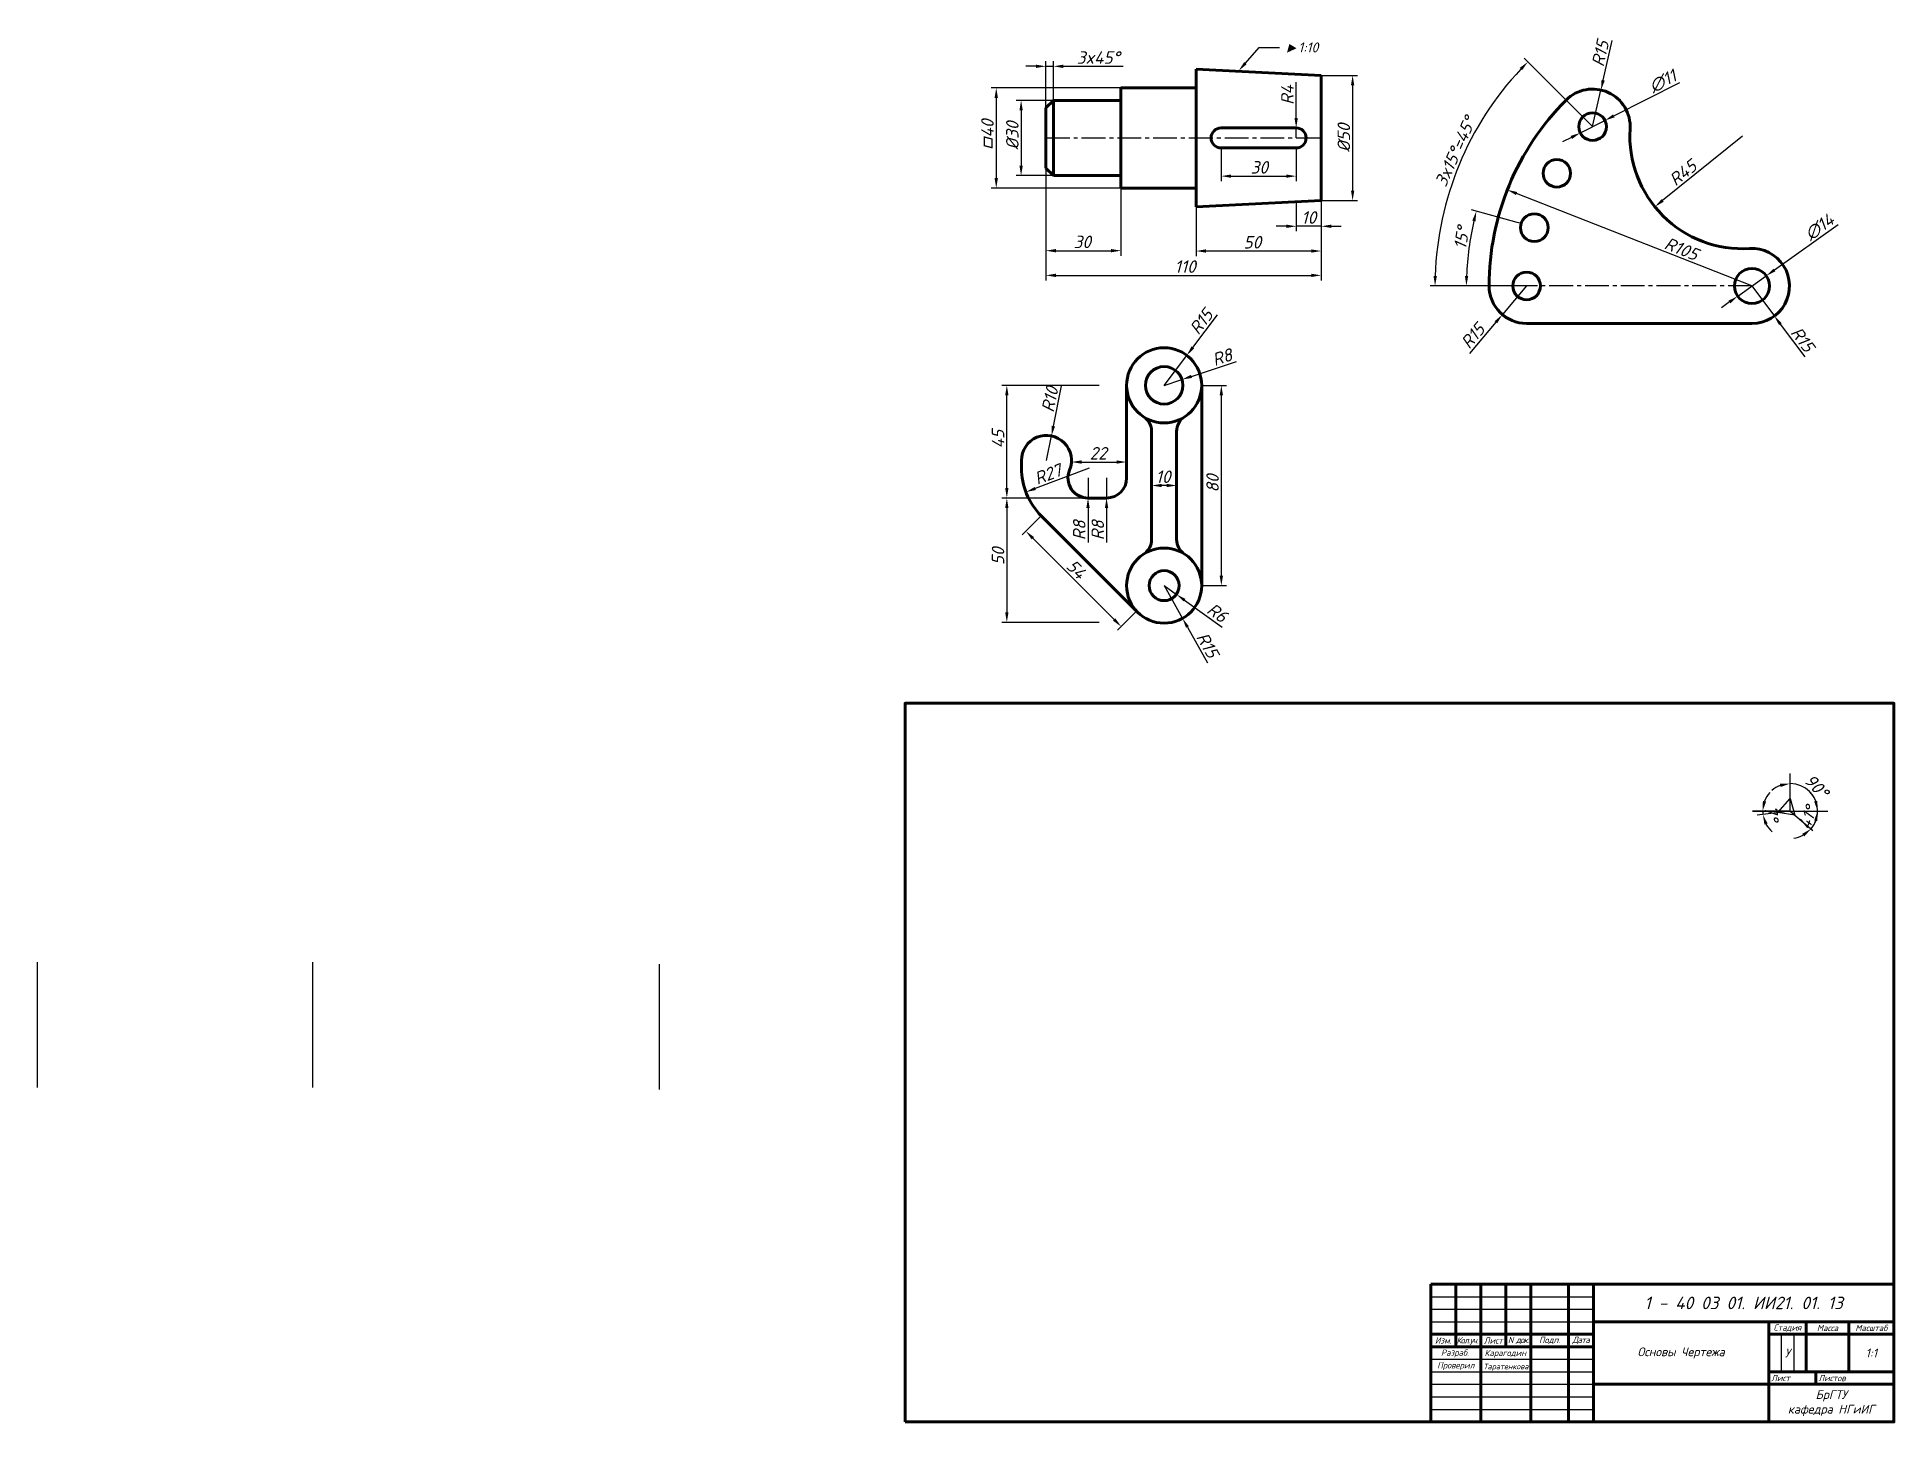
# Model space of a CAD drawing. Header units: millimetres. Extents: x -42950 to -42208, y 32006 to 32559.
import ezdxf
from ezdxf import colors
from ezdxf.entities.mleader import LeaderData, LeaderLine
from ezdxf.math import Vec2, Vec3

# ---------------------------------------------------------------- set-up
doc = ezdxf.new("R2010")
doc.units = ezdxf.units.MM
doc.header["$LTSCALE"] = 0.5
doc.linetypes.add('CENTER2', pattern=[28.575, 19.05, -3.175, 3.175, -3.175])
doc.styles.add('GOST-2.304_Type-B', font='isocpeui.ttf')
doc.styles.add('SPDS', font='isocpeur.ttf', dxfattribs={"oblique": 15})
doc.dimstyles.new('Copy(2) of STANDARD', dxfattribs={"dimscale": 0, "dimtxt": 5, "dimasz": 4, "dimexe": 2, "dimexo": 0, "dimgap": 1, "dimtad": 1, "dimdec": 0, "dimzin": 12, "dimdsep": 46, "dimtxsty": 'SPDS', "dimcen": -3, "dimclrd": 256, "dimclre": 256, "dimadec": 0, "dimazin": 0, "dimtfac": 1, "dimtdec": 0, "dimtmove": 0, "dimatfit": 1, "dimfxl": 1, "dimtolj": 1, "dimtzin": 0, "dimarcsym": 0})

msp = doc.modelspace()

# ---------------------------------------------------------------- texts
at = {"color": 1, "linetype": 'Continuous', "attachment_point": 5, "style": 'GOST-2.304_Type-B'}
for s, insert, char_height, width in [('1 - 40 03 01. ИИ21. 01. 13', (-42268.47, 32053.58), 5, 117), ('Карагодин', (-42363.66, 32033.27), 2.5, 18), ('Основы Чертежа', (-42293.47, 32033.58), 3.5, 67), ('Таратенкова', (-42363.43, 32027.89), 2.2, 20.8323)]:
    msp.add_mtext(s, dxfattribs=dict(at, insert=insert, char_height=char_height, width=width))
at = {"linetype": 'Continuous', "style": 'GOST-2.304_Type-B'}
for s, insert, char_height, width, attachment_point in [('Стадия', (-42250.97, 32043.58), 2.5, 13, 5), ('Масса', (-42234.97, 32043.58), 2.5, 15, 5), ('Масштаб', (-42217.47, 32043.58), 2.5, 16, 5), ('Изм.', (-42388.47, 32038.58), 2.5, 8, 5), ('Разраб.', (-42383.8, 32033.38), 2.5, 18, 5), ('{\\T0.8;Кол.уч.}', (-42378.87, 32038.31), 2.5, 9, 5), ('Лист', (-42368.47, 32038.58), 2.5, 8, 5), ('{\\T0.8;N док.}', (-42358.47, 32038.58), 2.5, 9, 5), ('Подп.', (-42345.97, 32038.58), 2.5, 13, 5), ('{\\T0.9;Дата}', (-42333.47, 32038.58), 2.5, 8, 5), ('У', (-42250.97, 32033.58), 3.5, 3, 5), ('1:1', (-42217.47, 32033.58), 3.5, 16, 5), ('Проверил', (-42383.47, 32028.31), 2.5, 18, 5), ('Лист', (-42257.47, 32023.58), 2.5, 16.8636, 4), ('Листов', (-42238.6, 32023.58), 2.5, 29.1364, 4), ('БрГТУ \\Pкафедра НГиИГ', (-42233.47, 32013.58), 3.5, 48, 5)]:
    msp.add_mtext(s, dxfattribs=dict(at, insert=insert, char_height=char_height, width=width, attachment_point=attachment_point))

# ---------------------------------------------------------------- blocks, each defined once
blk = doc.blocks.new('*D8')
at = {"lineweight": -2, "transparency": 16777216}
for p, q in [((-42437.22, 32543.9), (-42422.68, 32543.9)), ((-42424.68, 32539.9), (-42424.68, 32497.9)), ((-42437.22, 32493.9), (-42422.68, 32493.9))]:
    blk.add_line(p, q, dxfattribs=at)
at = {"lineweight": -3, "transparency": 16777216}
for points in [[(-42425.34, 32539.9), (-42424.01, 32539.9), (-42424.68, 32543.9)], [(-42425.34, 32497.9), (-42424.01, 32497.9), (-42424.68, 32493.9)]]:
    blk.add_solid(points, dxfattribs=at)
at = {"layer": 'Defpoints', "color": 0, "lineweight": -3, "transparency": 16777216}
for p in [(-42437.22, 32543.9), (-42437.22, 32493.9), (-42424.68, 32493.9)]:
    blk.add_point(p, dxfattribs=at)
at = {"color": 0, "lineweight": -3, "transparency": 16777216, "insert": (-42428.18, 32518.93), "char_height": 5, "attachment_point": 5, "rotation": 90, "style": 'SPDS'}
blk.add_mtext('\\A1;%%C50', dxfattribs=at)
blk = doc.blocks.new('*D9')
at = {"lineweight": -2, "transparency": 16777216}
for p, q in [((-42477.22, 32514.9), (-42477.22, 32501.65)), ((-42447.22, 32514.9), (-42447.22, 32501.65)), ((-42473.22, 32503.65), (-42451.22, 32503.65))]:
    blk.add_line(p, q, dxfattribs=at)
at = {"lineweight": -3, "transparency": 16777216}
for points in [[(-42473.22, 32504.31), (-42473.22, 32502.98), (-42477.22, 32503.65)], [(-42451.22, 32504.31), (-42451.22, 32502.98), (-42447.22, 32503.65)]]:
    blk.add_solid(points, dxfattribs=at)
at = {"layer": 'Defpoints', "color": 0, "lineweight": -3, "transparency": 16777216}
for p in [(-42477.22, 32514.9), (-42447.22, 32514.9), (-42447.22, 32503.65)]:
    blk.add_point(p, dxfattribs=at)
at = {"color": 0, "lineweight": -3, "transparency": 16777216, "insert": (-42461.97, 32507.15), "char_height": 5, "attachment_point": 5, "style": 'SPDS'}
blk.add_mtext('\\A1;30', dxfattribs=at)
blk = doc.blocks.new('*D10')
at = {"lineweight": -2, "transparency": 16777216}
for p, q in [((-42547.22, 32518.9), (-42547.22, 32462.02)), ((-42437.22, 32518.9), (-42437.22, 32462.02)), ((-42543.22, 32464.02), (-42441.22, 32464.02))]:
    blk.add_line(p, q, dxfattribs=at)
at = {"lineweight": -3, "transparency": 16777216}
for points in [[(-42543.22, 32464.68), (-42543.22, 32463.35), (-42547.22, 32464.02)], [(-42441.22, 32464.68), (-42441.22, 32463.35), (-42437.22, 32464.02)]]:
    blk.add_solid(points, dxfattribs=at)
at = {"layer": 'Defpoints', "color": 0, "lineweight": -3, "transparency": 16777216}
for p in [(-42547.22, 32518.9), (-42437.22, 32518.9), (-42437.22, 32464.02)]:
    blk.add_point(p, dxfattribs=at)
at = {"color": 0, "lineweight": -3, "transparency": 16777216, "insert": (-42491.57, 32467.52), "char_height": 5, "attachment_point": 5, "style": 'SPDS'}
blk.add_mtext('\\A1;110', dxfattribs=at)
blk = doc.blocks.new('*D11')
at = {"lineweight": -2, "transparency": 16777216}
for p, q in [((-42437.22, 32518.9), (-42437.22, 32481.62)), ((-42447.18, 32493.39), (-42447.18, 32481.62)), ((-42451.18, 32483.62), (-42455.18, 32483.62)), ((-42437.22, 32483.62), (-42447.18, 32483.62)), ((-42433.22, 32483.62), (-42429.22, 32483.62))]:
    blk.add_line(p, q, dxfattribs=at)
at = {"lineweight": -3, "transparency": 16777216}
for points in [[(-42451.18, 32484.29), (-42451.18, 32482.96), (-42447.18, 32483.62)], [(-42433.22, 32484.29), (-42433.22, 32482.96), (-42437.22, 32483.62)]]:
    blk.add_solid(points, dxfattribs=at)
at = {"layer": 'Defpoints', "color": 0, "lineweight": -3, "transparency": 16777216}
for p in [(-42437.22, 32518.9), (-42447.18, 32493.39), (-42447.18, 32483.62)]:
    blk.add_point(p, dxfattribs=at)
at = {"color": 0, "lineweight": -3, "transparency": 16777216, "insert": (-42442.2, 32487.12), "char_height": 5, "attachment_point": 5, "style": 'SPDS'}
blk.add_mtext('\\A1;10', dxfattribs=at)
blk = doc.blocks.new('*D12')
at = {"lineweight": -2, "transparency": 16777216}
for p, q in [((-42487.22, 32498.86), (-42487.22, 32471.74)), ((-42437.22, 32498.86), (-42437.22, 32471.74)), ((-42441.22, 32473.74), (-42483.22, 32473.74))]:
    blk.add_line(p, q, dxfattribs=at)
at = {"lineweight": -3, "transparency": 16777216}
for points in [[(-42483.22, 32474.41), (-42483.22, 32473.08), (-42487.22, 32473.74)], [(-42441.22, 32474.41), (-42441.22, 32473.08), (-42437.22, 32473.74)]]:
    blk.add_solid(points, dxfattribs=at)
at = {"layer": 'Defpoints', "color": 0, "lineweight": -3, "transparency": 16777216}
for p in [(-42487.22, 32498.86), (-42437.22, 32498.86), (-42487.22, 32473.74)]:
    blk.add_point(p, dxfattribs=at)
at = {"color": 0, "lineweight": -3, "transparency": 16777216, "insert": (-42464.75, 32477.24), "char_height": 5, "attachment_point": 5, "style": 'SPDS'}
blk.add_mtext('\\A1;50', dxfattribs=at)
blk = doc.blocks.new('*D13')
at = {"lineweight": -2, "transparency": 16777216}
for p, q in [((-42517.22, 32538.9), (-42569.04, 32538.9)), ((-42567.04, 32534.9), (-42567.04, 32502.86)), ((-42517.22, 32498.86), (-42569.04, 32498.86))]:
    blk.add_line(p, q, dxfattribs=at)
at = {"lineweight": -3, "transparency": 16777216}
for points in [[(-42567.71, 32534.9), (-42566.37, 32534.9), (-42567.04, 32538.9)], [(-42567.71, 32502.86), (-42566.37, 32502.86), (-42567.04, 32498.86)]]:
    blk.add_solid(points, dxfattribs=at)
at = {"layer": 'Defpoints', "color": 0, "lineweight": -3, "transparency": 16777216}
for p in [(-42517.22, 32538.9), (-42567.04, 32498.86), (-42517.22, 32498.86)]:
    blk.add_point(p, dxfattribs=at)
at = {"color": 0, "lineweight": -3, "transparency": 16777216, "insert": (-42570.54, 32520.14), "char_height": 5, "attachment_point": 5, "rotation": 90, "style": 'SPDS'}
blk.add_mtext('\\A1;□40', dxfattribs=at)
blk = doc.blocks.new('*D14')
at = {"lineweight": -2, "transparency": 16777216}
for p, q in [((-42517.22, 32533.9), (-42559.11, 32533.9)), ((-42557.11, 32529.9), (-42557.11, 32507.86)), ((-42517.22, 32503.86), (-42559.11, 32503.86))]:
    blk.add_line(p, q, dxfattribs=at)
at = {"lineweight": -3, "transparency": 16777216}
for points in [[(-42557.77, 32529.9), (-42556.44, 32529.9), (-42557.11, 32533.9)], [(-42557.77, 32507.86), (-42556.44, 32507.86), (-42557.11, 32503.86)]]:
    blk.add_solid(points, dxfattribs=at)
at = {"layer": 'Defpoints', "color": 0, "lineweight": -3, "transparency": 16777216}
for p in [(-42517.22, 32533.9), (-42557.11, 32503.86), (-42517.22, 32503.86)]:
    blk.add_point(p, dxfattribs=at)
at = {"color": 0, "lineweight": -3, "transparency": 16777216, "insert": (-42560.61, 32519.82), "char_height": 5, "attachment_point": 5, "rotation": 90, "style": 'SPDS'}
blk.add_mtext('\\A1;%%C30', dxfattribs=at)
blk = doc.blocks.new('*D15')
at = {"lineweight": -2, "transparency": 16777216}
for p, q in [((-42551.22, 32547.52), (-42555.22, 32547.52)), ((-42547.22, 32530.9), (-42547.22, 32549.52)), ((-42547.22, 32547.52), (-42544.22, 32547.52)), ((-42544.22, 32530.9), (-42544.22, 32549.52)), ((-42540.22, 32547.52), (-42516.38, 32547.52))]:
    blk.add_line(p, q, dxfattribs=at)
at = {"lineweight": -3, "transparency": 16777216}
for points in [[(-42551.22, 32548.18), (-42551.22, 32546.85), (-42547.22, 32547.52)], [(-42540.22, 32548.18), (-42540.22, 32546.85), (-42544.22, 32547.52)]]:
    blk.add_solid(points, dxfattribs=at)
at = {"layer": 'Defpoints', "color": 0, "lineweight": -3, "transparency": 16777216}
for p in [(-42544.22, 32547.52), (-42547.22, 32530.9), (-42544.22, 32530.9)]:
    blk.add_point(p, dxfattribs=at)
at = {"color": 0, "lineweight": -3, "transparency": 16777216, "insert": (-42526.3, 32551.02), "char_height": 5, "attachment_point": 5, "style": 'SPDS'}
blk.add_mtext('\\A1;3x45%%D', dxfattribs=at)
blk = doc.blocks.new('*D16')
at = {"lineweight": -2, "transparency": 16777216}
for p, q in [((-42447.22, 32526.9), (-42447.22, 32541.24)), ((-42447.22, 32518.9), (-42447.22, 32522.9))]:
    blk.add_line(p, q, dxfattribs=at)
at = {"lineweight": -3, "transparency": 16777216}
blk.add_solid([(-42447.89, 32526.9), (-42446.55, 32526.9), (-42447.22, 32522.9)], dxfattribs=at)
at = {"layer": 'Defpoints', "color": 0, "lineweight": -3, "transparency": 16777216}
for p in [(-42447.22, 32522.9), (-42447.22, 32518.9)]:
    blk.add_point(p, dxfattribs=at)
at = {"color": 0, "lineweight": -3, "transparency": 16777216, "insert": (-42450.72, 32536.07), "char_height": 5, "attachment_point": 5, "rotation": 90, "style": 'SPDS'}
blk.add_mtext('\\A1;R4', dxfattribs=at)
blk = doc.blocks.new('*D17')
at = {"lineweight": -2, "transparency": 16777216}
for p, q in [((-42547.22, 32506.86), (-42547.22, 32471.88)), ((-42517.22, 32506.86), (-42517.22, 32471.88)), ((-42543.22, 32473.88), (-42521.22, 32473.88))]:
    blk.add_line(p, q, dxfattribs=at)
at = {"lineweight": -3, "transparency": 16777216}
for points in [[(-42543.22, 32474.54), (-42543.22, 32473.21), (-42547.22, 32473.88)], [(-42521.22, 32474.54), (-42521.22, 32473.21), (-42517.22, 32473.88)]]:
    blk.add_solid(points, dxfattribs=at)
at = {"layer": 'Defpoints', "color": 0, "lineweight": -3, "transparency": 16777216}
for p in [(-42547.22, 32506.86), (-42517.22, 32506.86), (-42517.22, 32473.88)]:
    blk.add_point(p, dxfattribs=at)
at = {"color": 0, "lineweight": -3, "transparency": 16777216, "insert": (-42532.69, 32477.38), "char_height": 5, "attachment_point": 5, "style": 'SPDS'}
blk.add_mtext('\\A1;30', dxfattribs=at)
blk = doc.blocks.new('*D18')
at = {"lineweight": -2, "transparency": 16777216}
for p, q in [((-42355.16, 32459.78), (-42364.85, 32448.33)), ((-42367.44, 32445.28), (-42378, 32432.81))]:
    blk.add_line(p, q, dxfattribs=at)
at = {"lineweight": -3, "transparency": 16777216}
blk.add_solid([(-42367.95, 32445.71), (-42366.93, 32444.85), (-42364.85, 32448.33)], dxfattribs=at)
at = {"layer": 'Defpoints', "color": 0, "lineweight": -3, "transparency": 16777216}
for p in [(-42355.16, 32459.78), (-42364.85, 32448.33)]:
    blk.add_point(p, dxfattribs=at)
at = {"color": 0, "lineweight": -3, "transparency": 16777216, "insert": (-42376.68, 32439.78), "char_height": 5, "attachment_point": 5, "rotation": 49.74734, "style": 'SPDS'}
blk.add_mtext('\\A1;R15', dxfattribs=at)
blk = doc.blocks.new('*D19')
at = {"lineweight": -2, "transparency": 16777216}
for p, q in [((-42320.33, 32527.71), (-42293.93, 32541.09)), ((-42333.71, 32520.93), (-42323.89, 32525.91)), ((-42337.27, 32519.13), (-42340.84, 32517.32))]:
    blk.add_line(p, q, dxfattribs=at)
at = {"lineweight": -3, "transparency": 16777216}
for points in [[(-42320.63, 32528.31), (-42320.02, 32527.12), (-42323.89, 32525.91)], [(-42337.58, 32519.72), (-42336.97, 32518.53), (-42333.71, 32520.93)]]:
    blk.add_solid(points, dxfattribs=at)
at = {"layer": 'Defpoints', "color": 0, "lineweight": -3, "transparency": 16777216}
for p in [(-42323.89, 32525.91), (-42333.71, 32520.93)]:
    blk.add_point(p, dxfattribs=at)
at = {"color": 0, "lineweight": -3, "transparency": 16777216, "insert": (-42300.79, 32541.54), "char_height": 5, "attachment_point": 5, "rotation": 26.8734, "style": 'SPDS'}
blk.add_mtext('\\A1;∅11', dxfattribs=at)
blk = doc.blocks.new('*D20')
at = {"lineweight": -2, "transparency": 16777216}
for p, q in [((-42256.21, 32466.17), (-42230.75, 32484.35)), ((-42270.86, 32455.71), (-42259.46, 32463.85)), ((-42274.11, 32453.39), (-42277.37, 32451.06))]:
    blk.add_line(p, q, dxfattribs=at)
at = {"lineweight": -3, "transparency": 16777216}
for points in [[(-42256.59, 32466.71), (-42255.82, 32465.63), (-42259.46, 32463.85)], [(-42274.5, 32453.93), (-42273.73, 32452.85), (-42270.86, 32455.71)]]:
    blk.add_solid(points, dxfattribs=at)
at = {"layer": 'Defpoints', "color": 0, "lineweight": -3, "transparency": 16777216}
for p in [(-42259.46, 32463.85), (-42270.86, 32455.71)]:
    blk.add_point(p, dxfattribs=at)
at = {"color": 0, "lineweight": -3, "transparency": 16777216, "insert": (-42238.21, 32483.32), "char_height": 5, "attachment_point": 5, "rotation": 35.52495, "style": 'SPDS'}
blk.add_mtext('\\A1;∅14', dxfattribs=at)
blk = doc.blocks.new('*D21')
at = {"lineweight": -2, "transparency": 16777216}
for p, q in [((-42265.16, 32459.78), (-42256.2, 32447.75)), ((-42253.82, 32444.54), (-42244.06, 32431.43))]:
    blk.add_line(p, q, dxfattribs=at)
at = {"lineweight": -3, "transparency": 16777216}
blk.add_solid([(-42253.28, 32444.94), (-42254.35, 32444.14), (-42256.2, 32447.75)], dxfattribs=at)
at = {"layer": 'Defpoints', "color": 0, "lineweight": -3, "transparency": 16777216}
for p in [(-42265.16, 32459.78), (-42256.2, 32447.75)]:
    blk.add_point(p, dxfattribs=at)
at = {"color": 0, "lineweight": -3, "transparency": 16777216, "insert": (-42244.94, 32438.47), "char_height": 5, "attachment_point": 5, "rotation": 306.65992, "style": 'SPDS'}
blk.add_mtext('\\A1;R15', dxfattribs=at)
blk = doc.blocks.new('*D22')
at = {"lineweight": -2, "transparency": 16777216}
for p, q in [((-42324.59, 32541.95), (-42320.96, 32557.88)), ((-42328.8, 32523.42), (-42325.47, 32538.05))]:
    blk.add_line(p, q, dxfattribs=at)
at = {"lineweight": -3, "transparency": 16777216}
blk.add_solid([(-42325.24, 32542.09), (-42323.94, 32541.8), (-42325.47, 32538.05)], dxfattribs=at)
at = {"layer": 'Defpoints', "color": 0, "lineweight": -3, "transparency": 16777216}
for p in [(-42325.47, 32538.05), (-42328.8, 32523.42)]:
    blk.add_point(p, dxfattribs=at)
at = {"color": 0, "lineweight": -3, "transparency": 16777216, "insert": (-42325.74, 32552.64), "char_height": 5, "attachment_point": 5, "rotation": 77.18454, "style": 'SPDS'}
blk.add_mtext('\\A1;R15', dxfattribs=at)
blk = doc.blocks.new('*D23')
at = {"lineweight": -2, "transparency": 16777216}
blk.add_line((-42268.92, 32519.66), (-42300.84, 32493.93), dxfattribs=at)
at = {"lineweight": -3, "transparency": 16777216}
blk.add_solid([(-42301.26, 32494.45), (-42300.42, 32493.41), (-42303.95, 32491.42)], dxfattribs=at)
at = {"layer": 'Defpoints', "color": 0, "lineweight": -3, "transparency": 16777216}
for p in [(-42268.92, 32519.66), (-42303.95, 32491.42)]:
    blk.add_point(p, dxfattribs=at)
at = {"color": 0, "lineweight": -3, "transparency": 16777216, "insert": (-42292.75, 32504.95), "char_height": 5, "attachment_point": 5, "rotation": 38.8707, "style": 'SPDS'}
blk.add_mtext('\\A1;R45', dxfattribs=at)
blk = doc.blocks.new('*D24')
at = {"lineweight": -2, "transparency": 16777216}
blk.add_line((-42265.16, 32459.78), (-42359.17, 32496.69), dxfattribs=at)
at = {"lineweight": -3, "transparency": 16777216}
blk.add_solid([(-42358.93, 32497.32), (-42359.42, 32496.07), (-42362.9, 32498.16)], dxfattribs=at)
at = {"layer": 'Defpoints', "color": 0, "lineweight": -3, "transparency": 16777216}
for p in [(-42362.9, 32498.16), (-42265.16, 32459.78)]:
    blk.add_point(p, dxfattribs=at)
at = {"color": 0, "lineweight": -3, "transparency": 16777216, "insert": (-42293.35, 32474.61), "char_height": 5, "attachment_point": 5, "rotation": 338.56207, "style": 'SPDS'}
blk.add_mtext('\\A1;R105', dxfattribs=at)
blk = doc.blocks.new('*D25')
at = {"lineweight": -2, "transparency": 16777216}
for p, q in [((-42358.94, 32485.19), (-42377.19, 32490.14)), ((-42355.16, 32459.78), (-42381.23, 32459.78))]:
    blk.add_line(p, q, dxfattribs=at)
blk.add_arc((-42265.16, 32459.78), 114.07, 166.84655, 177.9908, dxfattribs=at)
at = {"lineweight": -3, "transparency": 16777216}
for points in [[(-42376.89, 32485.9), (-42375.59, 32485.58), (-42375.26, 32489.62)], [(-42378.5, 32463.77), (-42379.83, 32463.79), (-42379.23, 32459.78)]]:
    blk.add_solid(points, dxfattribs=at)
at = {"layer": 'Defpoints', "color": 0, "lineweight": -3, "transparency": 16777216}
for p in [(-42358.94, 32485.19), (-42378.79, 32469.83), (-42355.16, 32459.78), (-42265.16, 32459.78), (-42265.16, 32459.78)]:
    blk.add_point(p, dxfattribs=at)
at = {"color": 0, "lineweight": -3, "transparency": 16777216, "insert": (-42381.15, 32478.99), "char_height": 5, "attachment_point": 5, "rotation": 80.59543, "style": 'SPDS'}
blk.add_mtext('\\A1;15°', dxfattribs=at)
blk = doc.blocks.new('*D26')
at = {"lineweight": -2, "transparency": 16777216}
for p, q in [((-42328.8, 32523.42), (-42356.09, 32550.71)), ((-42355.16, 32459.78), (-42393.75, 32459.78))]:
    blk.add_line(p, q, dxfattribs=at)
blk.add_arc((-42265.16, 32459.78), 126.59, 136.81051, 178.18949, dxfattribs=at)
at = {"lineweight": -3, "transparency": 16777216}
for points in [[(-42357.93, 32546.88), (-42356.98, 32545.96), (-42354.67, 32549.29)], [(-42391.02, 32463.77), (-42392.35, 32463.79), (-42391.75, 32459.78)]]:
    blk.add_solid(points, dxfattribs=at)
at = {"layer": 'Defpoints', "color": 0, "lineweight": -3, "transparency": 16777216}
for p in [(-42328.8, 32523.42), (-42387.44, 32492.54), (-42355.16, 32459.78), (-42265.16, 32459.78), (-42265.16, 32459.78)]:
    blk.add_point(p, dxfattribs=at)
at = {"color": 0, "lineweight": -3, "transparency": 16777216, "insert": (-42383.66, 32513.46), "char_height": 5, "attachment_point": 5, "rotation": 65.62837, "style": 'SPDS'}
blk.add_mtext('\\A1;3x15%%D=45°', dxfattribs=at)
blk = doc.blocks.new('*D27')
at = {"lineweight": -2, "transparency": 16777216}
for p, q in [((-42484.97, 32420.09), (-42475.12, 32420.09)), ((-42477.12, 32344.09), (-42477.12, 32416.09)), ((-42484.97, 32340.09), (-42475.12, 32340.09))]:
    blk.add_line(p, q, dxfattribs=at)
at = {"lineweight": -3, "transparency": 16777216}
for points in [[(-42477.79, 32416.09), (-42476.45, 32416.09), (-42477.12, 32420.09)], [(-42477.79, 32344.09), (-42476.45, 32344.09), (-42477.12, 32340.09)]]:
    blk.add_solid(points, dxfattribs=at)
at = {"layer": 'Defpoints', "color": 0, "lineweight": -3, "transparency": 16777216}
for p in [(-42484.97, 32420.09), (-42477.12, 32420.09), (-42484.97, 32340.09)]:
    blk.add_point(p, dxfattribs=at)
at = {"color": 0, "lineweight": -3, "transparency": 16777216, "insert": (-42480.62, 32380.89), "char_height": 5, "attachment_point": 5, "rotation": 90, "style": 'SPDS'}
blk.add_mtext('\\A1;80', dxfattribs=at)
blk = doc.blocks.new('*D28')
at = {"lineweight": -2, "transparency": 16777216}
for p, q in [((-42544.19, 32403.81), (-42540.96, 32419.83)), ((-42546.97, 32390.09), (-42544.99, 32399.89))]:
    blk.add_line(p, q, dxfattribs=at)
at = {"lineweight": -3, "transparency": 16777216}
blk.add_solid([(-42544.85, 32403.94), (-42543.54, 32403.68), (-42544.99, 32399.89)], dxfattribs=at)
at = {"layer": 'Defpoints', "color": 0, "lineweight": -3, "transparency": 16777216}
for p in [(-42544.99, 32399.89), (-42546.97, 32390.09)]:
    blk.add_point(p, dxfattribs=at)
at = {"color": 0, "lineweight": -3, "transparency": 16777216, "insert": (-42545.61, 32414.47), "char_height": 5, "attachment_point": 5, "rotation": 78.57621, "style": 'SPDS'}
blk.add_mtext('\\A1;R10', dxfattribs=at)
blk = doc.blocks.new('*D29')
at = {"lineweight": -2, "transparency": 16777216}
for p, q in [((-42504.97, 32380.09), (-42504.97, 32382.09)), ((-42498.97, 32380.09), (-42500.97, 32380.09)), ((-42494.97, 32380.09), (-42494.97, 32382.09))]:
    blk.add_line(p, q, dxfattribs=at)
at = {"lineweight": -3, "transparency": 16777216}
for points in [[(-42500.97, 32380.75), (-42500.97, 32379.42), (-42504.97, 32380.09)], [(-42498.97, 32380.75), (-42498.97, 32379.42), (-42494.97, 32380.09)]]:
    blk.add_solid(points, dxfattribs=at)
at = {"layer": 'Defpoints', "color": 0, "lineweight": -3, "transparency": 16777216}
for p in [(-42504.97, 32380.09), (-42504.97, 32380.09), (-42494.97, 32380.09)]:
    blk.add_point(p, dxfattribs=at)
at = {"color": 0, "lineweight": -3, "transparency": 16777216, "insert": (-42500.39, 32383.59), "char_height": 5, "attachment_point": 5, "style": 'SPDS'}
blk.add_mtext('\\A1;10', dxfattribs=at)
blk = doc.blocks.new('*D30')
at = {"lineweight": -2, "transparency": 16777216}
for p, q in [((-42514.97, 32383.09), (-42514.97, 32391.46)), ((-42536.97, 32390.09), (-42536.97, 32387.46)), ((-42532.97, 32389.46), (-42518.97, 32389.46))]:
    blk.add_line(p, q, dxfattribs=at)
at = {"lineweight": -3, "transparency": 16777216}
for points in [[(-42532.97, 32390.13), (-42532.97, 32388.79), (-42536.97, 32389.46)], [(-42518.97, 32390.13), (-42518.97, 32388.79), (-42514.97, 32389.46)]]:
    blk.add_solid(points, dxfattribs=at)
at = {"layer": 'Defpoints', "color": 0, "lineweight": -3, "transparency": 16777216}
for p in [(-42536.97, 32390.09), (-42514.97, 32389.46), (-42514.97, 32383.09)]:
    blk.add_point(p, dxfattribs=at)
at = {"color": 0, "lineweight": -3, "transparency": 16777216, "insert": (-42526.32, 32392.96), "char_height": 5, "attachment_point": 5, "style": 'SPDS'}
blk.add_mtext('\\A1;22', dxfattribs=at)
blk = doc.blocks.new('*D31')
at = {"lineweight": -2, "transparency": 16777216}
for p, q in [((-42489.04, 32423.66), (-42471.01, 32429.55)), ((-42499.97, 32420.09), (-42492.84, 32422.42))]:
    blk.add_line(p, q, dxfattribs=at)
at = {"lineweight": -3, "transparency": 16777216}
blk.add_solid([(-42489.24, 32424.29), (-42488.83, 32423.03), (-42492.84, 32422.42)], dxfattribs=at)
at = {"layer": 'Defpoints', "color": 0, "lineweight": -3, "transparency": 16777216}
for p in [(-42499.97, 32420.09), (-42492.84, 32422.42)]:
    blk.add_point(p, dxfattribs=at)
at = {"color": 0, "lineweight": -3, "transparency": 16777216, "insert": (-42476.78, 32431.35), "char_height": 5, "attachment_point": 5, "rotation": 18.10063, "style": 'SPDS'}
blk.add_mtext('\\A1;R8', dxfattribs=at)
blk = doc.blocks.new('*D32')
at = {"lineweight": -2, "transparency": 16777216}
for p, q in [((-42488.51, 32435.24), (-42478.65, 32448.28)), ((-42499.97, 32420.09), (-42490.92, 32432.05))]:
    blk.add_line(p, q, dxfattribs=at)
at = {"lineweight": -3, "transparency": 16777216}
blk.add_solid([(-42489.04, 32435.64), (-42487.97, 32434.84), (-42490.92, 32432.05)], dxfattribs=at)
at = {"layer": 'Defpoints', "color": 0, "lineweight": -3, "transparency": 16777216}
for p in [(-42490.92, 32432.05), (-42499.97, 32420.09)]:
    blk.add_point(p, dxfattribs=at)
at = {"color": 0, "lineweight": -3, "transparency": 16777216, "insert": (-42485.16, 32445.47), "char_height": 5, "attachment_point": 5, "rotation": 52.90524, "style": 'SPDS'}
blk.add_mtext('\\A1;R15', dxfattribs=at)
blk = doc.blocks.new('*D33')
at = {"lineweight": -2, "transparency": 16777216}
for p, q in [((-42499.97, 32340.09), (-42495.08, 32336.6)), ((-42491.82, 32334.28), (-42476.79, 32323.56))]:
    blk.add_line(p, q, dxfattribs=at)
at = {"lineweight": -3, "transparency": 16777216}
blk.add_solid([(-42491.44, 32334.82), (-42492.21, 32333.74), (-42495.08, 32336.6)], dxfattribs=at)
at = {"layer": 'Defpoints', "color": 0, "lineweight": -3, "transparency": 16777216}
for p in [(-42499.97, 32340.09), (-42495.08, 32336.6)]:
    blk.add_point(p, dxfattribs=at)
at = {"color": 0, "lineweight": -3, "transparency": 16777216, "insert": (-42478.76, 32329.27), "char_height": 5, "attachment_point": 5, "rotation": 324.50869, "style": 'SPDS'}
blk.add_mtext('\\A1;R6', dxfattribs=at)
blk = doc.blocks.new('*D34')
at = {"lineweight": -2, "transparency": 16777216}
for p, q in [((-42499.97, 32340.09), (-42492.61, 32327.01)), ((-42490.65, 32323.53), (-42482.64, 32309.29))]:
    blk.add_line(p, q, dxfattribs=at)
at = {"lineweight": -3, "transparency": 16777216}
blk.add_solid([(-42490.07, 32323.85), (-42491.23, 32323.2), (-42492.61, 32327.01)], dxfattribs=at)
at = {"layer": 'Defpoints', "color": 0, "lineweight": -3, "transparency": 16777216}
for p in [(-42499.97, 32340.09), (-42492.61, 32327.01)]:
    blk.add_point(p, dxfattribs=at)
at = {"color": 0, "lineweight": -3, "transparency": 16777216, "insert": (-42482.61, 32316.38), "char_height": 5, "attachment_point": 5, "rotation": 299.35859, "style": 'SPDS'}
blk.add_mtext('\\A1;R15', dxfattribs=at)
blk = doc.blocks.new('*D35')
at = {"lineweight": -2, "transparency": 16777216}
for p, q in [((-42530.38, 32383.09), (-42530.38, 32375.09)), ((-42530.38, 32371.09), (-42530.38, 32357.25))]:
    blk.add_line(p, q, dxfattribs=at)
at = {"lineweight": -3, "transparency": 16777216}
blk.add_solid([(-42531.05, 32371.09), (-42529.72, 32371.09), (-42530.38, 32375.09)], dxfattribs=at)
at = {"layer": 'Defpoints', "color": 0, "lineweight": -3, "transparency": 16777216}
for p in [(-42530.38, 32383.09), (-42530.38, 32375.09)]:
    blk.add_point(p, dxfattribs=at)
at = {"color": 0, "lineweight": -3, "transparency": 16777216, "insert": (-42533.88, 32362.17), "char_height": 5, "attachment_point": 5, "rotation": 90, "style": 'SPDS'}
blk.add_mtext('\\A1;R8', dxfattribs=at)
blk = doc.blocks.new('*D36')
at = {"lineweight": -2, "transparency": 16777216}
for p, q in [((-42522.97, 32383.09), (-42522.97, 32375.09)), ((-42522.97, 32371.09), (-42522.97, 32357.25))]:
    blk.add_line(p, q, dxfattribs=at)
at = {"lineweight": -3, "transparency": 16777216}
blk.add_solid([(-42523.63, 32371.09), (-42522.3, 32371.09), (-42522.97, 32375.09)], dxfattribs=at)
at = {"layer": 'Defpoints', "color": 0, "lineweight": -3, "transparency": 16777216}
for p in [(-42522.97, 32383.09), (-42522.97, 32375.09)]:
    blk.add_point(p, dxfattribs=at)
at = {"color": 0, "lineweight": -3, "transparency": 16777216, "insert": (-42526.47, 32362.17), "char_height": 5, "attachment_point": 5, "rotation": 90, "style": 'SPDS'}
blk.add_mtext('\\A1;R8', dxfattribs=at)
blk = doc.blocks.new('*D37')
at = {"lineweight": -2, "transparency": 16777216}
blk.add_line((-42529.97, 32387.07), (-42551.46, 32378.88), dxfattribs=at)
at = {"lineweight": -3, "transparency": 16777216}
blk.add_solid([(-42551.69, 32379.5), (-42551.22, 32378.26), (-42555.19, 32377.45)], dxfattribs=at)
at = {"layer": 'Defpoints', "color": 0, "lineweight": -3, "transparency": 16777216}
for p in [(-42529.97, 32387.07), (-42555.19, 32377.45)]:
    blk.add_point(p, dxfattribs=at)
at = {"color": 0, "lineweight": -3, "transparency": 16777216, "insert": (-42546.35, 32384.57), "char_height": 5, "attachment_point": 5, "rotation": 20.87165, "style": 'SPDS'}
blk.add_mtext('\\A1;R27', dxfattribs=at)
blk = doc.blocks.new('*D38')
at = {"lineweight": -2, "transparency": 16777216}
for p, q in [((-42549.06, 32367.98), (-42556.63, 32360.41)), ((-42519.96, 32326.57), (-42552.38, 32359)), ((-42510.97, 32329.9), (-42518.54, 32322.33))]:
    blk.add_line(p, q, dxfattribs=at)
at = {"lineweight": -3, "transparency": 16777216}
for points in [[(-42551.91, 32359.47), (-42552.86, 32358.53), (-42555.21, 32361.83)], [(-42519.49, 32327.04), (-42520.43, 32326.1), (-42517.13, 32323.74)]]:
    blk.add_solid(points, dxfattribs=at)
at = {"layer": 'Defpoints', "color": 0, "lineweight": -3, "transparency": 16777216}
for p in [(-42549.06, 32367.98), (-42555.21, 32361.83), (-42510.97, 32329.9)]:
    blk.add_point(p, dxfattribs=at)
at = {"color": 0, "lineweight": -3, "transparency": 16777216, "insert": (-42535.08, 32346.64), "char_height": 5, "attachment_point": 5, "rotation": 315, "style": 'SPDS'}
blk.add_mtext('\\A1;54', dxfattribs=at)
blk = doc.blocks.new('*D39')
at = {"lineweight": -2, "transparency": 16777216}
for p, q in [((-42525.97, 32420.09), (-42564.81, 32420.09)), ((-42562.81, 32379.09), (-42562.81, 32416.09)), ((-42525.97, 32375.09), (-42564.81, 32375.09))]:
    blk.add_line(p, q, dxfattribs=at)
at = {"lineweight": -3, "transparency": 16777216}
for points in [[(-42563.47, 32416.09), (-42562.14, 32416.09), (-42562.81, 32420.09)], [(-42563.47, 32379.09), (-42562.14, 32379.09), (-42562.81, 32375.09)]]:
    blk.add_solid(points, dxfattribs=at)
at = {"layer": 'Defpoints', "color": 0, "lineweight": -3, "transparency": 16777216}
for p in [(-42562.81, 32420.09), (-42525.97, 32420.09), (-42525.97, 32375.09)]:
    blk.add_point(p, dxfattribs=at)
at = {"color": 0, "lineweight": -3, "transparency": 16777216, "insert": (-42566.31, 32398.61), "char_height": 5, "attachment_point": 5, "rotation": 90, "style": 'SPDS'}
blk.add_mtext('\\A1;45', dxfattribs=at)
blk = doc.blocks.new('*D40')
at = {"lineweight": -2, "transparency": 16777216}
for p, q in [((-42525.97, 32375.09), (-42564.81, 32375.09)), ((-42562.81, 32371.09), (-42562.81, 32329.38)), ((-42525.97, 32325.38), (-42564.81, 32325.38))]:
    blk.add_line(p, q, dxfattribs=at)
at = {"lineweight": -3, "transparency": 16777216}
for points in [[(-42563.47, 32371.09), (-42562.14, 32371.09), (-42562.81, 32375.09)], [(-42563.47, 32329.38), (-42562.14, 32329.38), (-42562.81, 32325.38)]]:
    blk.add_solid(points, dxfattribs=at)
at = {"layer": 'Defpoints', "color": 0, "lineweight": -3, "transparency": 16777216}
for p in [(-42525.97, 32375.09), (-42562.81, 32325.38), (-42525.97, 32325.38)]:
    blk.add_point(p, dxfattribs=at)
at = {"color": 0, "lineweight": -3, "transparency": 16777216, "insert": (-42566.31, 32351.8), "char_height": 5, "attachment_point": 5, "rotation": 90, "style": 'SPDS'}
blk.add_mtext('\\A1;50', dxfattribs=at)
blk = doc.blocks.new('*D42')
at = {"lineweight": -2, "transparency": 16777216}
for start, end in [(111.00485, 132.0097), (0, 90), (317.9903, 338.99515)]:
    blk.add_arc((-42249.9, 32250.07), 10.97, start, end, dxfattribs=at)
at = {"lineweight": -3, "transparency": 16777216}
for points in [[(-42253.95, 32260.96), (-42253.71, 32259.65), (-42249.9, 32261.04)], [(-42240.31, 32246.25), (-42239, 32246.01), (-42238.93, 32250.07)]]:
    blk.add_solid(points, dxfattribs=at)
at = {"layer": 'Defpoints', "color": 0, "lineweight": -3, "transparency": 16777216}
for p in [(-42249.9, 32265.07), (-42244.41, 32259.57), (-42264.9, 32250.07), (-42249.9, 32250.07), (-42234.9, 32250.07)]:
    blk.add_point(p, dxfattribs=at)
at = {"color": 0, "lineweight": -3, "transparency": 16777216, "insert": (-42239.39, 32260.02), "char_height": 5, "attachment_point": 5, "rotation": 313.45653, "style": 'SPDS'}
blk.add_mtext('\\A1;90°', dxfattribs=at)
blk = doc.blocks.new('*D43')
at = {"lineweight": -2, "transparency": 16777216}
for start, end in [(21.00485, 42.0097), (319.44943, 0), (277.43973, 298.44458)]:
    blk.add_arc((-42249.9, 32250.07), 10.97, start, end, dxfattribs=at)
at = {"lineweight": -3, "transparency": 16777216}
for points in [[(-42239, 32254.12), (-42240.31, 32253.88), (-42238.93, 32250.07)], [(-42245.09, 32240.94), (-42244.25, 32239.9), (-42241.56, 32242.93)]]:
    blk.add_solid(points, dxfattribs=at)
at = {"layer": 'Defpoints', "color": 0, "lineweight": -3, "transparency": 16777216}
for p in [(-42264.9, 32250.07), (-42249.9, 32250.07), (-42234.9, 32250.07), (-42240.8, 32242.28), (-42239.23, 32247.5)]:
    blk.add_point(p, dxfattribs=at)
at = {"color": 0, "lineweight": -3, "transparency": 16777216, "insert": (-42242.92, 32247.39), "char_height": 5, "attachment_point": 5, "rotation": 68.99515, "style": 'SPDS'}
blk.add_mtext('\\A1;41°', dxfattribs=at)
blk = doc.blocks.new('*D44')
at = {"lineweight": -2, "transparency": 16777216}
for start, end in [(137.9903, 158.99515), (180, 187.43016), (208.43501, 229.43985)]:
    blk.add_arc((-42249.9, 32250.07), 10.97, start, end, dxfattribs=at)
at = {"lineweight": -3, "transparency": 16777216}
for points in [[(-42259.49, 32253.88), (-42260.8, 32254.12), (-42260.87, 32250.07)], [(-42260.18, 32244.64), (-42258.91, 32245.05), (-42260.78, 32248.65)]]:
    blk.add_solid(points, dxfattribs=at)
at = {"layer": 'Defpoints', "color": 0, "lineweight": -3, "transparency": 16777216}
for p in [(-42264.9, 32250.07), (-42260.86, 32249.59), (-42249.9, 32250.07), (-42249.9, 32250.07), (-42263.1, 32248.34)]:
    blk.add_point(p, dxfattribs=at)
at = {"color": 0, "lineweight": -3, "transparency": 16777216, "insert": (-42257.31, 32249.1), "char_height": 5, "attachment_point": 5, "rotation": 277.43016, "style": 'SPDS'}
blk.add_mtext('\\A1;7°', dxfattribs=at)

# ---------------------------------------------------------------- dimensions: what is measured, and where the dimension line sits
at = {"lineweight": -3}
dim = msp.add_linear_dim(base=(-42544.22, 32547.52), p1=(-42547.22, 32530.9), p2=(-42544.22, 32530.9), text='<>x45%%D', dimstyle='Copy(2) of STANDARD', override={"dimscale": 1}, dxfattribs=at)
dim.commit()
dim.dimension.update_dxf_attribs({"geometry": '*D15', "text_midpoint": (-42526.3, 32547.52), "dimtype": 160})
for center, mpoint, picture, middle in [((-42328.8, 32523.42), (-42325.47, 32538.05), '*D22', (-42322.33, 32551.86)), ((-42447.22, 32518.9), (-42447.22, 32522.9), '*D16', (-42447.22, 32536.07)), ((-42268.92, 32519.66), (-42303.95, 32491.42), '*D23', (-42290.55, 32502.22)), ((-42265.16, 32459.78), (-42362.9, 32498.16), '*D24', (-42294.62, 32471.35)), ((-42355.16, 32459.78), (-42364.85, 32448.33), '*D18', (-42374.01, 32437.52)), ((-42265.16, 32459.78), (-42256.2, 32447.75), '*D21', (-42247.74, 32436.38)), ((-42499.97, 32420.09), (-42490.92, 32432.05), '*D32', (-42482.37, 32443.35)), ((-42499.9661, 32420.0875), (-42492.8373, 32422.4176), '*D31', (-42475.6899, 32428.0225)), ((-42546.97, 32390.09), (-42544.99, 32399.89), '*D28', (-42542.18, 32413.78)), ((-42529.97, 32387.07), (-42555.19, 32377.45), '*D37', (-42545.11, 32381.3)), ((-42530.38, 32383.09), (-42530.38, 32375.09), '*D35', (-42530.38, 32362.17)), ((-42522.97, 32383.09), (-42522.97, 32375.09), '*D36', (-42522.97, 32362.17)), ((-42499.97, 32340.09), (-42495.08, 32336.6), '*D33', (-42480.79, 32326.42)), ((-42499.97, 32340.09), (-42492.61, 32327.01), '*D34', (-42485.66, 32314.66))]:
    dim = msp.add_radius_dim(center=center, mpoint=mpoint, dimstyle='Copy(2) of STANDARD', override={"dimscale": 1}, dxfattribs=at)
    dim.commit()
    dim.dimension.update_dxf_attribs({"geometry": picture, "text_midpoint": middle, "dimtype": 164})
dim = msp.add_angular_dim_2l(base=(-42387.44, 32492.54), line1=((-42265.16, 32459.78), (-42328.8, 32523.42)), line2=((-42265.16, 32459.78), (-42355.16, 32459.78)), text='3x15%%D=<>', dimstyle='Copy(2) of STANDARD', override={"dimscale": 1}, dxfattribs=at)
dim.commit()
dim.dimension.update_dxf_attribs({"geometry": '*D26', "text_midpoint": (-42380.47, 32512.02), "dimtype": 162})
for p1, p2, picture, middle in [((-42333.71, 32520.93), (-42323.89, 32525.91), '*D19', (-42299.21, 32538.41)), ((-42270.86, 32455.71), (-42259.46, 32463.85), '*D20', (-42236.18, 32480.47))]:
    dim = msp.add_diameter_dim_2p(p1=p1, p2=p2, dimstyle='Copy(2) of STANDARD', override={"dimscale": 1}, dxfattribs=at)
    dim.commit()
    dim.dimension.update_dxf_attribs({"geometry": picture, "text_midpoint": middle, "dimtype": 163})
for base, p1, p2, text, override, picture, middle in [((-42567.04, 32498.86), (-42517.22, 32538.9), (-42517.22, 32498.86), '□<>', {"dimscale": 1, "dimtxsty": 'SPDS'}, '*D13', (-42567.04, 32520.14)), ((-42424.68, 32493.9), (-42437.22, 32543.9), (-42437.22, 32493.9), '%%C<>', {"dimscale": 1}, '*D8', (-42424.68, 32518.93)), ((-42557.11, 32503.86), (-42517.22, 32533.9), (-42517.22, 32503.86), '%%C<>', {"dimscale": 1}, '*D14', (-42557.11, 32519.82))]:
    dim = msp.add_linear_dim(base=base, p1=p1, p2=p2, angle=90, text=text, dimstyle='Copy(2) of STANDARD', override=override, dxfattribs=at)
    dim.commit()
    dim.dimension.update_dxf_attribs({"geometry": picture, "text_midpoint": middle, "dimtype": 160})
for base, p1, p2, picture, middle in [((-42437.22, 32464.02), (-42547.22, 32518.9), (-42437.22, 32518.9), '*D10', (-42491.57, 32464.02)), ((-42447.18, 32483.62), (-42437.22, 32518.9), (-42447.18, 32493.39), '*D11', (-42442.2, 32483.62)), ((-42447.22, 32503.65), (-42477.22, 32514.9), (-42447.22, 32514.9), '*D9', (-42461.97, 32503.65)), ((-42517.22, 32473.88), (-42547.22, 32506.86), (-42517.22, 32506.86), '*D17', (-42532.69, 32473.88)), ((-42487.22, 32473.74), (-42437.22, 32498.86), (-42487.22, 32498.86), '*D12', (-42464.75, 32473.74)), ((-42514.97, 32389.46), (-42536.97, 32390.09), (-42514.97, 32383.09), '*D30', (-42526.32, 32389.46)), ((-42504.97, 32380.09), (-42494.97, 32380.09), (-42504.97, 32380.09), '*D29', (-42500.39, 32380.09))]:
    dim = msp.add_linear_dim(base=base, p1=p1, p2=p2, dimstyle='Copy(2) of STANDARD', override={"dimscale": 1}, dxfattribs=at)
    dim.commit()
    dim.dimension.update_dxf_attribs({"geometry": picture, "text_midpoint": middle, "dimtype": 160})
for base, line1, line2, picture, middle in [((-42378.79, 32469.83), ((-42265.16, 32459.78), (-42358.94, 32485.19)), ((-42265.16, 32459.78), (-42355.16, 32459.78)), '*D25', (-42377.7, 32478.42)), ((-42244.41, 32259.57), ((-42264.9, 32250.07), (-42234.9, 32250.07)), ((-42249.9, 32250.07), (-42249.9, 32265.07)), '*D42', (-42241.94, 32257.61)), ((-42239.23, 32247.5), ((-42249.9, 32250.07), (-42240.8, 32242.28)), ((-42264.9, 32250.07), (-42234.9, 32250.07)), '*D43', (-42239.66, 32246.13)), ((-42260.86, 32249.59), ((-42249.9, 32250.07), (-42263.1, 32248.34)), ((-42249.9, 32250.07), (-42264.9, 32250.07)), '*D44', (-42260.78, 32248.65))]:
    dim = msp.add_angular_dim_2l(base=base, line1=line1, line2=line2, dimstyle='Copy(2) of STANDARD', override={"dimscale": 1}, dxfattribs=at)
    dim.commit()
    dim.dimension.update_dxf_attribs({"geometry": picture, "text_midpoint": middle, "dimtype": 162})
for base, p1, p2, angle, picture, middle, dimtype in [((-42562.81, 32420.09), (-42525.97, 32375.09), (-42525.97, 32420.09), 90, '*D39', (-42562.81, 32398.61), 160), ((-42477.12, 32420.09), (-42484.97, 32340.09), (-42484.97, 32420.09), 90, '*D27', (-42477.12, 32380.89), 160), ((-42562.81, 32325.38), (-42525.97, 32375.09), (-42525.97, 32325.38), 90, '*D40', (-42562.81, 32351.8), 160), ((-42555.21, 32361.83), (-42510.97, 32329.9), (-42549.06, 32367.98), 135, '*D38', (-42537.55, 32344.17), 161)]:
    dim = msp.add_linear_dim(base=base, p1=p1, p2=p2, angle=angle, dimstyle='Copy(2) of STANDARD', override={"dimscale": 1}, dxfattribs=at)
    dim.commit()
    dim.dimension.update_dxf_attribs({"geometry": picture, "text_midpoint": middle, "dimtype": dimtype})

# ---------------------------------------------------------------- linework, layer by layer
at = {"lineweight": 60}
for p, q in [((-42487.22, 32538.9), (-42487.22, 32546.4)), ((-42487.22, 32546.4), (-42437.22, 32543.9)), ((-42517.22, 32533.9), (-42517.22, 32538.9)), ((-42517.22, 32538.9), (-42487.22, 32538.9)), ((-42487.22, 32538.9), (-42487.22, 32498.86)), ((-42437.22, 32518.9), (-42437.22, 32543.9)), ((-42547.22, 32530.9), (-42544.22, 32533.9)), ((-42544.22, 32533.9), (-42517.22, 32533.9)), ((-42544.22, 32533.9), (-42544.22, 32503.86)), ((-42517.22, 32533.9), (-42517.22, 32503.86)), ((-42547.22, 32530.9), (-42547.22, 32506.86)), ((-42477.22, 32522.9), (-42447.22, 32522.9)), ((-42437.22, 32518.9), (-42437.22, 32518.9)), ((-42437.22, 32518.9), (-42437.22, 32493.9)), ((-42477.22, 32514.9), (-42447.22, 32514.9)), ((-42547.22, 32506.86), (-42544.22, 32503.86)), ((-42544.22, 32503.86), (-42517.22, 32503.86)), ((-42517.22, 32503.86), (-42517.22, 32498.86)), ((-42517.22, 32498.86), (-42487.22, 32498.86)), ((-42487.22, 32498.86), (-42487.22, 32491.36)), ((-42487.22, 32491.36), (-42437.22, 32493.9)), ((-42355.16, 32444.78), (-42265.16, 32444.78)), ((-42514.97, 32420.09), (-42514.97, 32383.09)), ((-42484.97, 32340.09), (-42484.97, 32420.09)), ((-42504.97, 32358.53), (-42504.97, 32401.65)), ((-42494.97, 32401.65), (-42494.97, 32358.53)), ((-42556.97, 32387.07), (-42556.97, 32390.09)), ((-42510.97, 32329.9), (-42549.06, 32367.98)), ((-42522.97, 32375.09), (-42530.38, 32375.09)), ((-42208.47, 32116.08), (-42208.47, 32061.08)), ((-42393.47, 32061.08), (-42208.47, 32061.08))]:
    msp.add_line(p, q, dxfattribs=at)
at = {"color": 7, "linetype": 'CENTER2', "true_color": 0xffffff}
msp.add_line((-42547.22, 32518.9), (-42437.47, 32518.9), dxfattribs=at)
at = {"lineweight": -3}
for p, q in [((-42357.33, 32484.76), (-42358.94, 32485.19)), ((-42514.97, 32383.09), (-42514.97, 32383.09)), ((-42514.97, 32383.09), (-42514.97, 32383.09)), ((-42522.97, 32375.09), (-42528.97, 32375.09)), ((-42249.9, 32250.07), (-42249.9, 32265.07)), ((-42249.9, 32250.07), (-42264.9, 32250.07)), ((-42264.9, 32250.07), (-42234.9, 32250.07)), ((-42249.9, 32250.07), (-42263.1, 32248.34)), ((-42249.9, 32250.07), (-42254.86, 32249.42)), ((-42254.83, 32249.42), (-42249.9, 32255.07)), ((-42248, 32248.44), (-42254.83, 32249.42)), ((-42249.9, 32250.07), (-42249.9, 32255.07)), ((-42249.9, 32255.07), (-42248, 32248.44)), ((-42249.9, 32250.07), (-42240.8, 32242.28)), ((-42249.9, 32250.07), (-42248, 32248.44)), ((-42950.17, 32189.64), (-42950.17, 32139.64)), ((-42840.17, 32189.64), (-42840.17, 32139.64)), ((-42701.68, 32188.84), (-42701.68, 32138.84))]:
    msp.add_line(p, q, dxfattribs=at)
at = {"color": 7, "linetype": 'CENTER2', "lineweight": -3, "true_color": 0xffffff}
msp.add_line((-42265.16, 32459.78), (-42355.16, 32459.78), dxfattribs=at)
at = {"linetype": 'Continuous', "lineweight": 60}
for p, q in [((-42393.47, 32061.08), (-42208.47, 32061.08)), ((-42393.47, 32061.08), (-42393.47, 32006.08)), ((-42383.47, 32061.08), (-42383.47, 32036.08)), ((-42373.47, 32061.08), (-42373.47, 32006.08)), ((-42363.47, 32061.08), (-42363.47, 32036.08)), ((-42353.47, 32061.08), (-42353.47, 32006.08)), ((-42338.47, 32061.08), (-42338.47, 32006.08)), ((-42328.47, 32061.08), (-42328.47, 32006.08)), ((-42208.47, 32061.08), (-42208.47, 32006.08)), ((-42328.47, 32046.08), (-42208.47, 32046.08)), ((-42258.47, 32046.08), (-42258.47, 32006.08)), ((-42243.47, 32046.08), (-42243.47, 32026.08)), ((-42226.47, 32046.08), (-42226.47, 32026.08)), ((-42393.47, 32041.08), (-42328.47, 32041.08)), ((-42393.47, 32036.08), (-42328.47, 32036.08)), ((-42258.47, 32041.08), (-42208.47, 32041.08)), ((-42328.47, 32021.08), (-42208.47, 32021.08)), ((-42258.47, 32026.08), (-42208.47, 32026.08)), ((-42239.6, 32026.08), (-42239.6, 32021.08)), ((-42393.47, 32006.08), (-42208.47, 32006.08))]:
    msp.add_line(p, q, dxfattribs=at)
at = {"linetype": 'Continuous'}
for p, q in [((-42393.47, 32056.08), (-42328.47, 32056.08)), ((-42393.47, 32051.08), (-42328.47, 32051.08)), ((-42393.47, 32046.08), (-42328.47, 32046.08)), ((-42253.47, 32041.08), (-42253.47, 32026.08)), ((-42248.47, 32041.08), (-42248.47, 32026.08)), ((-42393.47, 32031.08), (-42328.47, 32031.08)), ((-42393.47, 32026.08), (-42328.47, 32026.08)), ((-42393.47, 32021.08), (-42328.47, 32021.08)), ((-42393.47, 32016.08), (-42328.47, 32016.08)), ((-42393.47, 32011.08), (-42328.47, 32011.08))]:
    msp.add_line(p, q, dxfattribs=at)
at = {"lineweight": 60}
msp.add_lwpolyline([(-42603.47, 32006.08), (-42603.47, 32293.08), (-42208.47, 32293.08), (-42208.47, 32006.08), (-42603.47, 32006.08)], dxfattribs=at)
for centre, radius in [((-42328.8, 32523.42), 5.5), ((-42343.1, 32504.78), 5.5), ((-42352.09, 32483.07), 5.5), ((-42355.16, 32459.78), 5.5), ((-42265.16, 32459.78), 7), ((-42499.97, 32420.09), 15), ((-42499.97, 32420.09), 7.5), ((-42499.97, 32340.09), 15), ((-42499.97, 32340.09), 6)]:
    msp.add_circle(centre, radius, dxfattribs=at)
for centre, radius, start, end in [((-42265.16, 32459.78), 105, 135, 180), ((-42328.8, 32523.42), 15, 356.40962, 135), ((-42477.22, 32518.9), 4, 90, 270), ((-42447.22, 32518.9), 4, 270, 90), ((-42268.92, 32519.66), 45, 176.40962, 273.59038), ((-42265.16, 32459.78), 15, 270, 93.59038), ((-42355.16, 32459.78), 15, 180, 270), ((-42511.97, 32401.65), 7, 0, 56.94427), ((-42487.97, 32401.65), 7, 123.05573, 180), ((-42546.97, 32390.09), 10, 337.11462, 180), ((-42529.97, 32387.07), 27, 180, 225), ((-42530.38, 32383.09), 8, 157.11462, 270), ((-42522.97, 32383.09), 8, 270, 0), ((-42511.97, 32358.53), 7, 303.05573, 0), ((-42487.97, 32358.53), 7, 180, 236.94427)]:
    msp.add_arc(centre, radius, start, end, dxfattribs=at)

msp.set_redraw_order([(e.dxf.handle, doc.entitydb.next_handle()) for e in msp.query("TEXT MTEXT ATTDEF DIMENSION ARC_DIMENSION")])  # texts and dimensions are drawn at this point

# ---------------------------------------------------------------- leaders
at = {"lineweight": -3}
ml = msp.add_multileader_mtext('Standard', dxfattribs=at)
ml.set_content('{\\fArial|b0|i0|c0|p34;►}1:10', color=256, style='SPDS')
ml.set_leader_properties()
ml.build(insert=Vec2(0, 0))
ctx = ml.context
ctx.base_point, ctx.plane_origin = Vec3(-42453.95, 32555.01), Vec3(-42470.18, 32545.76)
notes = []
notes.append((ctx, [(0, (1, 1, 0), (-42461.95, 32555.01), (1, 0), 8, [(0, [(-42470.18, 32545.76)], 0, [])])]))
ctx.mtext.insert, ctx.mtext.flow_direction = Vec3(-42451.95, 32557.05), 5
for ctx, leaders in notes:
    for number, flags, end, landing, length, lines in leaders:
        leader = LeaderData()
        leader.index, (leader.has_last_leader_line, leader.has_dogleg_vector, leader.attachment_direction) = number, flags
        leader.last_leader_point, leader.dogleg_vector, leader.dogleg_length = Vec3(end), Vec3(landing), length
        for number, points, colour, breaks in lines:
            line = LeaderLine()
            line.index, line.vertices, line.color, line.breaks = number, Vec3.list(points), colors.encode_raw_color(colour), breaks
            leader.lines.append(line)
        ctx.leaders.append(leader)

doc.saveas('drawing.dxf')
